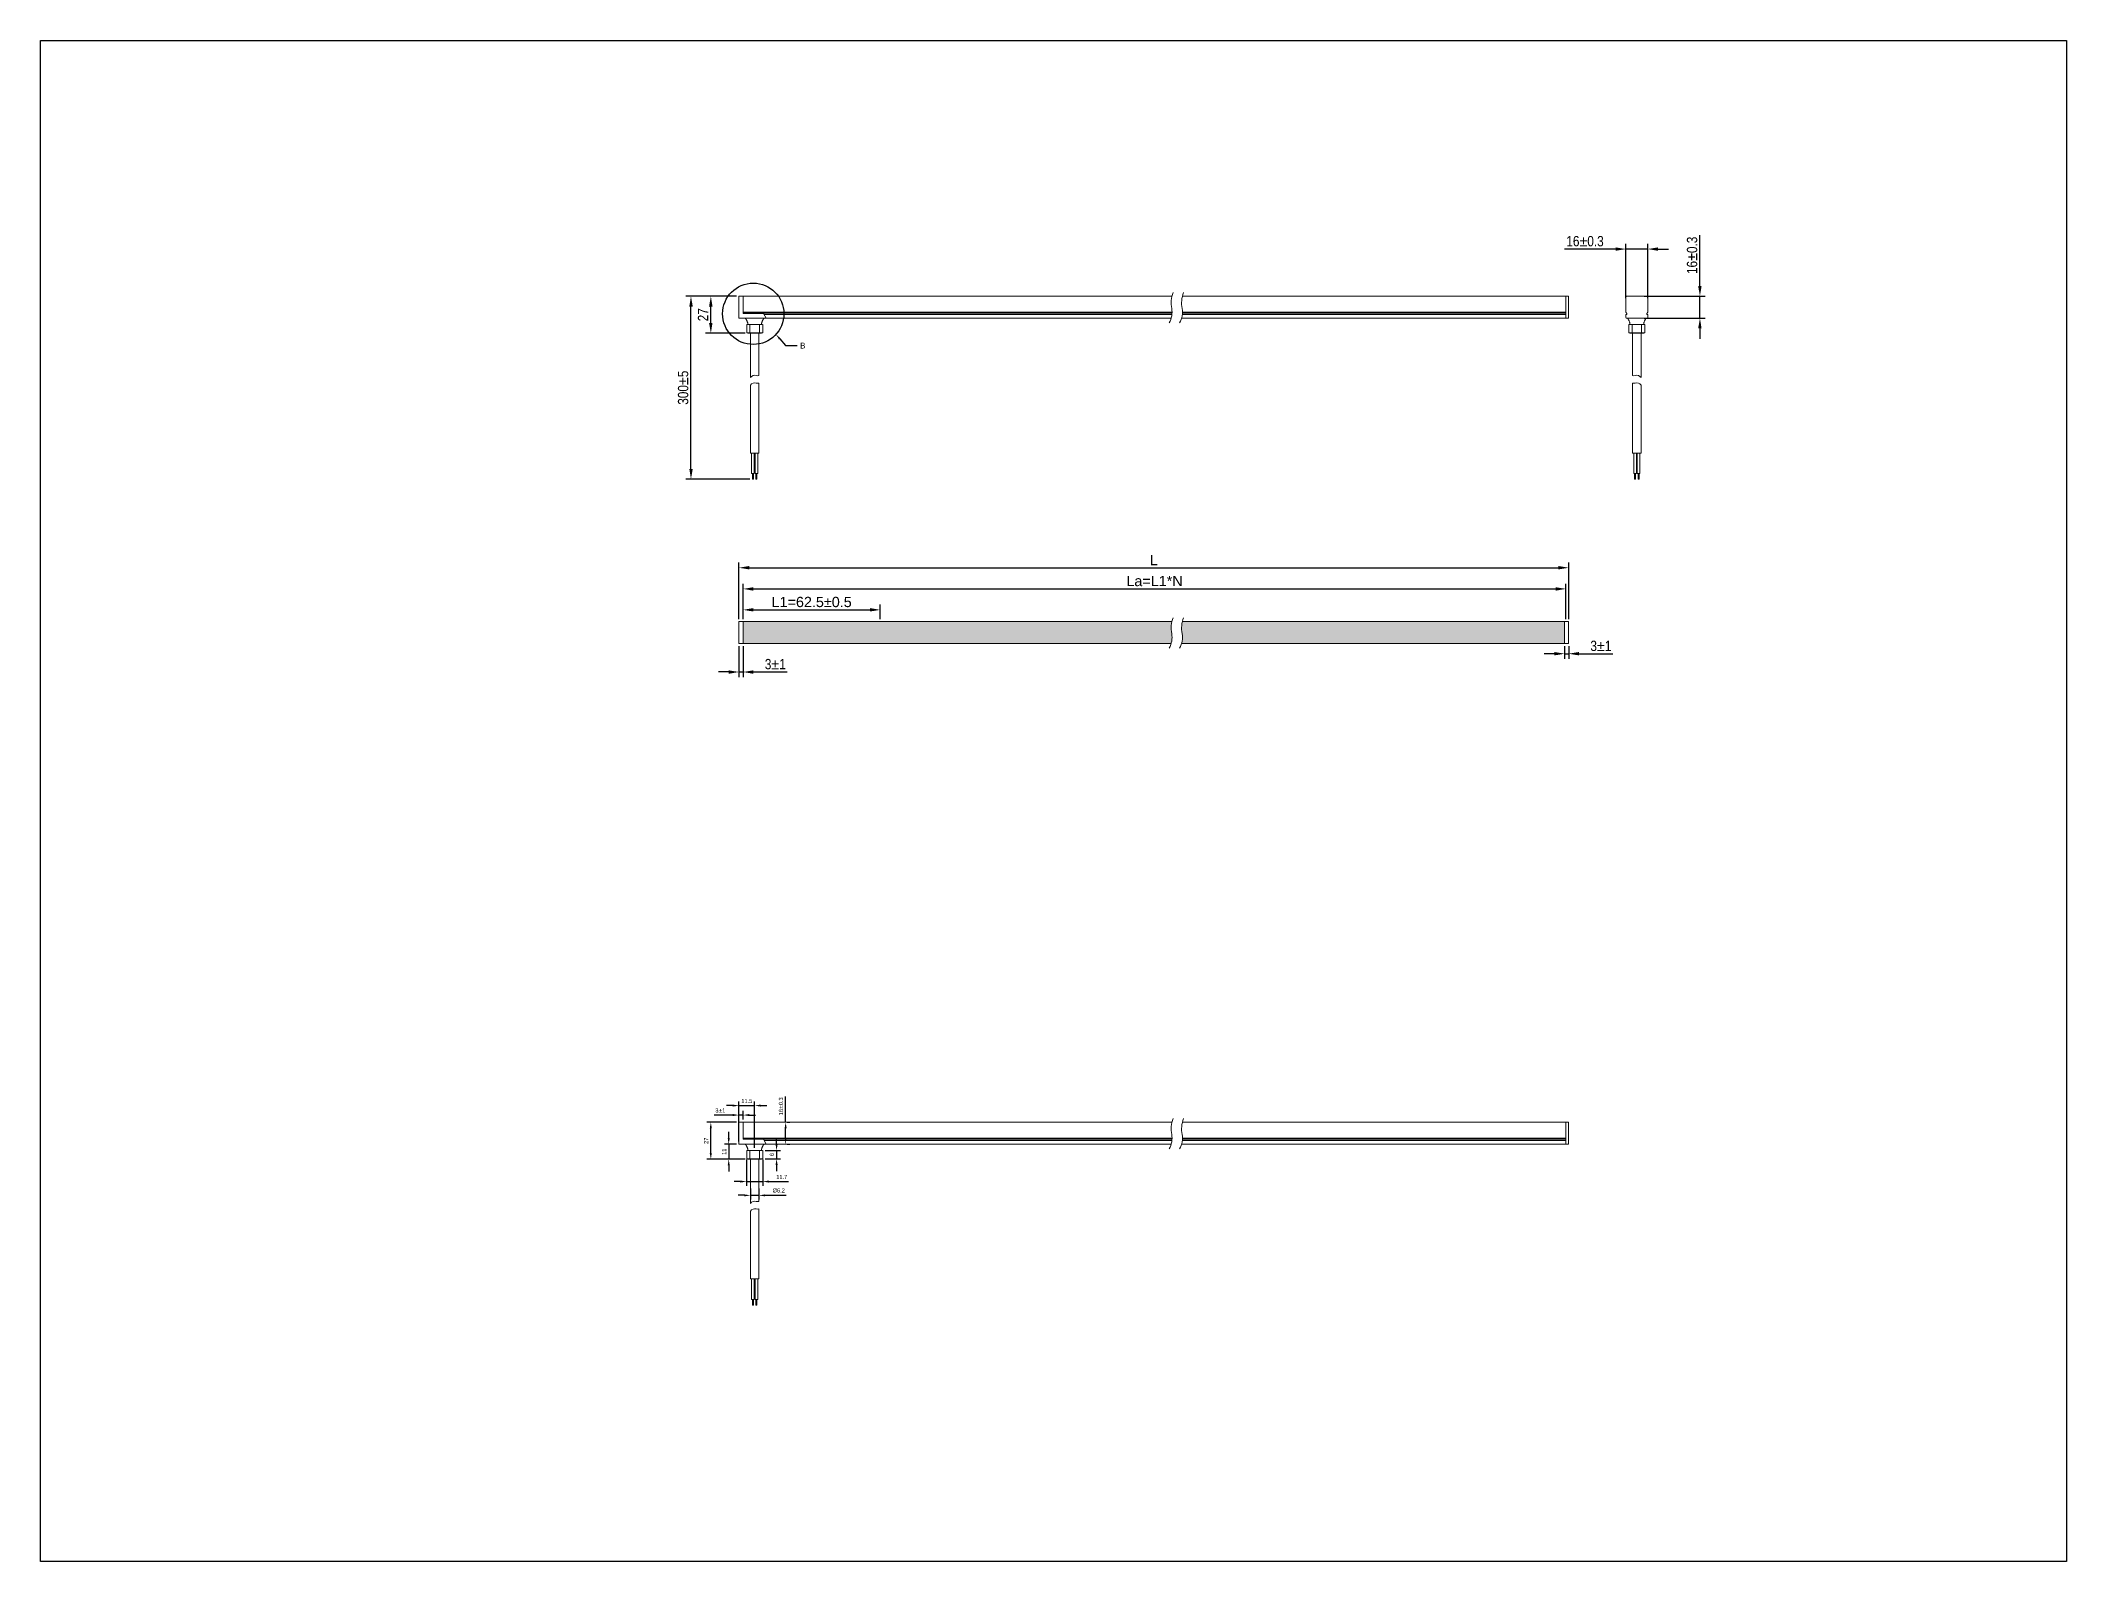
# Model space of a CAD drawing. Header units: millimetres. Extents: x 2374 to 4177, y -4614 to 869.
# Drawn here: x 2374 to 3851, y -2112 to -1003 of the extents above; entities that cross this region are included whole.
import ezdxf
from ezdxf import colors
from ezdxf.entities.mleader import LeaderData, LeaderLine
from ezdxf.math import Vec2, Vec3

# ---------------------------------------------------------------- set-up
doc = ezdxf.new("R2010")
doc.units = ezdxf.units.MM
doc.header["$LTSCALE"] = 0.2
doc.layers.add('02___PRT_ALL_AXES', color=7, linetype='Continuous')
doc.layers.add('0TXT', color=4, linetype='Continuous')
doc.styles.get("Standard").update_dxf_attribs({"font": 'ARIALN.TTF'})
doc.dimstyles.new('3', dxfattribs={"dimscale": 3, "dimtxt": 2.5, "dimasz": 2.5, "dimexe": 1.25, "dimexo": 0.625, "dimtad": 1, "dimdec": 1, "dimzin": 9, "dimtxsty": 'Standard', "dimcen": 2.5, "dimclrd": 142, "dimclre": 142, "dimclrt": 142, "dimadec": 0, "dimazin": 0, "dimtfac": 1, "dimtdec": 1, "dimtmove": 0, "dimatfit": 3, "dimfxl": 1, "dimarcsym": 0})

msp = doc.modelspace()

# ---------------------------------------------------------------- blocks, each defined once
blk = doc.blocks.new('*D6')
at = {"color": 142, "lineweight": -2, "transparency": 16777216}
for p, q in [((2883.1, -1424.7), (2883.1, -1383.5)), ((2890.6, -1387.3), (3480.6, -1387.3)), ((3488.1, -1424.7), (3488.1, -1383.5))]:
    blk.add_line(p, q, dxfattribs=at)
at = {"color": 142, "transparency": 16777216}
for points in [[(2890.6, -1386), (2890.6, -1388.5), (2883.1, -1387.3)], [(3480.6, -1386), (3480.6, -1388.5), (3488.1, -1387.3)]]:
    blk.add_solid(points, dxfattribs=at)
at = {"layer": 'Defpoints', "color": 0, "transparency": 16777216}
for p in [(3488.1, -1387.3), (2883.1, -1426.6), (3488.1, -1426.6)]:
    blk.add_point(p, dxfattribs=at)
at = {"color": 142, "lineweight": 0, "transparency": 16777216, "insert": (3185.6, -1381.7), "char_height": 7.5, "attachment_point": 5}
blk.add_mtext('{\\fArial|b0|i0|c0|p34;L}', dxfattribs=at)
blk = doc.blocks.new('*D7')
at = {"color": 142, "lineweight": -2, "transparency": 16777216}
for p, q in [((2886.1, -1424.7), (2886.1, -1399)), ((2893.6, -1402.7), (3478.6, -1402.7)), ((3486.1, -1424.7), (3486.1, -1399))]:
    blk.add_line(p, q, dxfattribs=at)
at = {"color": 142, "transparency": 16777216}
for points in [[(2893.6, -1401.5), (2893.6, -1404), (2886.1, -1402.7)], [(3478.6, -1401.5), (3478.6, -1404), (3486.1, -1402.7)]]:
    blk.add_solid(points, dxfattribs=at)
at = {"layer": 'Defpoints', "color": 0, "transparency": 16777216}
for p in [(3486.1, -1402.7), (2886.1, -1426.6), (3486.1, -1426.6)]:
    blk.add_point(p, dxfattribs=at)
at = {"color": 142, "lineweight": 0, "transparency": 16777216, "insert": (3186.1, -1397), "char_height": 7.5, "attachment_point": 5}
blk.add_mtext('{\\fArial|b0|i0|c0|p34;La=L1*N}', dxfattribs=at)
blk = doc.blocks.new('*D8')
at = {"color": 142, "lineweight": -2, "transparency": 16777216}
for p, q in [((2886.1, -1424.7), (2886.1, -1414.2)), ((2893.6, -1418), (2978.6, -1418)), ((2986.1, -1424.7), (2986.1, -1414.2))]:
    blk.add_line(p, q, dxfattribs=at)
at = {"color": 142, "transparency": 16777216}
for points in [[(2893.6, -1416.7), (2893.6, -1419.2), (2886.1, -1418)], [(2978.6, -1416.7), (2978.6, -1419.2), (2986.1, -1418)]]:
    blk.add_solid(points, dxfattribs=at)
at = {"layer": 'Defpoints', "color": 0, "transparency": 16777216}
for p in [(2986.1, -1418), (2886.1, -1426.6), (2986.1, -1426.6)]:
    blk.add_point(p, dxfattribs=at)
at = {"color": 142, "lineweight": 0, "transparency": 16777216, "insert": (2936.1, -1412.3), "char_height": 7.5, "attachment_point": 5}
blk.add_mtext('{\\fArial|b0|i0|c0|p34;L1=62.5±0.5}', dxfattribs=at)
blk = doc.blocks.new('*D12')
at = {"color": 142, "lineweight": -2, "transparency": 16777216}
for p, q in [((2881.2, -1189.3), (2844.4, -1189.3)), ((2848.1, -1315.2), (2848.1, -1196.8)), ((2891, -1322.7), (2844.4, -1322.7))]:
    blk.add_line(p, q, dxfattribs=at)
at = {"color": 142, "transparency": 16777216}
for points in [[(2846.9, -1196.8), (2849.4, -1196.8), (2848.1, -1189.3)], [(2846.9, -1315.2), (2849.4, -1315.2), (2848.1, -1322.7)]]:
    blk.add_solid(points, dxfattribs=at)
at = {"layer": 'Defpoints', "color": 0, "transparency": 16777216}
for p in [(2848.1, -1189.3), (2883.1, -1189.3), (2892.9, -1322.7)]:
    blk.add_point(p, dxfattribs=at)
at = {"color": 142, "lineweight": 0, "transparency": 16777216, "insert": (2842.4, -1256), "char_height": 7.5, "attachment_point": 5, "rotation": 90}
blk.add_mtext('300±5', dxfattribs=at)
blk = doc.blocks.new('*D13')
at = {"color": 142, "lineweight": -2, "transparency": 16777216}
for p, q in [((2881.2, -1189.3), (2858.8, -1189.3)), ((2862.6, -1208.8), (2862.6, -1196.8)), ((2887.7, -1216.3), (2858.8, -1216.3))]:
    blk.add_line(p, q, dxfattribs=at)
at = {"color": 142, "transparency": 16777216}
for points in [[(2861.3, -1196.8), (2863.8, -1196.8), (2862.6, -1189.3)], [(2861.3, -1208.8), (2863.8, -1208.8), (2862.6, -1216.3)]]:
    blk.add_solid(points, dxfattribs=at)
at = {"layer": 'Defpoints', "color": 0, "transparency": 16777216}
for p in [(2862.6, -1189.3), (2883.1, -1189.3), (2889.6, -1216.3)]:
    blk.add_point(p, dxfattribs=at)
at = {"color": 142, "lineweight": 0, "transparency": 16777216, "insert": (2856.9, -1202.8), "char_height": 7.5, "attachment_point": 5, "rotation": 90}
blk.add_mtext('27', dxfattribs=at)
blk = doc.blocks.new('*D37')
at = {"color": 142, "lineweight": -2, "transparency": 16777216}
for p, q in [((2883.1, -1444.5), (2883.1, -1467.1)), ((2886.1, -1444.5), (2886.1, -1467.1)), ((2875.6, -1463.3), (2868.1, -1463.3)), ((2883.1, -1463.3), (2886.1, -1463.3)), ((2893.6, -1463.3), (2918.2, -1463.3))]:
    blk.add_line(p, q, dxfattribs=at)
at = {"color": 142, "transparency": 16777216}
for points in [[(2875.6, -1462.1), (2875.6, -1464.6), (2883.1, -1463.3)], [(2893.6, -1462.1), (2893.6, -1464.6), (2886.1, -1463.3)]]:
    blk.add_solid(points, dxfattribs=at)
at = {"layer": 'Defpoints', "color": 0, "transparency": 16777216}
for p in [(2883.1, -1442.6), (2886.1, -1442.6), (2886.1, -1463.3)]:
    blk.add_point(p, dxfattribs=at)
at = {"color": 142, "transparency": 16777216, "insert": (2909.6, -1457.6), "char_height": 7.5, "attachment_point": 5}
blk.add_mtext('3±1', dxfattribs=at)
blk = doc.blocks.new('*D38')
at = {"color": 142, "lineweight": -2, "transparency": 16777216}
for p, q in [((3485.1, -1444.5), (3485.1, -1453.7)), ((3488.1, -1444.5), (3488.1, -1453.7)), ((3477.6, -1450), (3470.1, -1450)), ((3485.1, -1450), (3488.1, -1450)), ((3495.6, -1450), (3520.2, -1450))]:
    blk.add_line(p, q, dxfattribs=at)
at = {"color": 142, "transparency": 16777216}
for points in [[(3477.6, -1448.7), (3477.6, -1451.2), (3485.1, -1450)], [(3495.6, -1448.7), (3495.6, -1451.2), (3488.1, -1450)]]:
    blk.add_solid(points, dxfattribs=at)
at = {"layer": 'Defpoints', "color": 0, "transparency": 16777216}
for p in [(3485.1, -1442.6), (3488.1, -1442.6), (3488.1, -1450)]:
    blk.add_point(p, dxfattribs=at)
at = {"color": 142, "transparency": 16777216, "insert": (3511.6, -1444.3), "char_height": 7.5, "attachment_point": 5}
blk.add_mtext('3±1', dxfattribs=at)
blk = doc.blocks.new('*D39')
at = {"color": 142, "lineweight": -2, "transparency": 16777216}
for p, q in [((3529.8, -1190.8), (3529.8, -1151.2)), ((3545.8, -1190.8), (3545.8, -1151.2)), ((3522.3, -1154.9), (3485.1, -1154.9)), ((3545.8, -1154.9), (3529.8, -1154.9)), ((3553.3, -1154.9), (3560.8, -1154.9))]:
    blk.add_line(p, q, dxfattribs=at)
at = {"color": 142, "transparency": 16777216}
for points in [[(3522.3, -1153.7), (3522.3, -1156.2), (3529.8, -1154.9)], [(3553.3, -1153.7), (3553.3, -1156.2), (3545.8, -1154.9)]]:
    blk.add_solid(points, dxfattribs=at)
at = {"layer": 'Defpoints', "color": 0, "transparency": 16777216}
for p in [(3545.8, -1154.9), (3529.8, -1192.6), (3545.8, -1192.6)]:
    blk.add_point(p, dxfattribs=at)
at = {"color": 142, "transparency": 16777216, "insert": (3500, -1149.2), "char_height": 7.5, "attachment_point": 5}
blk.add_mtext('16±0.3', dxfattribs=at)
blk = doc.blocks.new('*D40')
at = {"color": 142, "lineweight": -2, "transparency": 16777216}
for p, q in [((3583.8, -1181.8), (3583.8, -1144.7)), ((3543.1, -1189.3), (3587.5, -1189.3)), ((3583.8, -1205.3), (3583.8, -1189.3)), ((3543.1, -1205.3), (3587.5, -1205.3)), ((3583.8, -1212.8), (3583.8, -1220.3))]:
    blk.add_line(p, q, dxfattribs=at)
at = {"color": 142, "transparency": 16777216}
for points in [[(3582.5, -1181.8), (3585, -1181.8), (3583.8, -1189.3)], [(3582.5, -1212.8), (3585, -1212.8), (3583.8, -1205.3)]]:
    blk.add_solid(points, dxfattribs=at)
at = {"layer": 'Defpoints', "color": 0, "transparency": 16777216}
for p in [(3541.2, -1189.3), (3541.2, -1205.3), (3583.8, -1205.3)]:
    blk.add_point(p, dxfattribs=at)
at = {"color": 142, "transparency": 16777216, "insert": (3578.1, -1159.5), "char_height": 7.5, "attachment_point": 5, "rotation": 90}
blk.add_mtext('16±0.3', dxfattribs=at)
blk = doc.blocks.new('*D41')
at = {"color": 142, "lineweight": -2, "transparency": 16777216}
for p, q in [((2881.2, -1791.6), (2859.6, -1791.6)), ((2862.6, -1814.1), (2862.6, -1796.1)), ((2887.7, -1818.6), (2859.6, -1818.6))]:
    blk.add_line(p, q, dxfattribs=at)
at = {"color": 142, "transparency": 16777216}
for points in [[(2861.8, -1796.1), (2863.3, -1796.1), (2862.6, -1791.6)], [(2861.8, -1814.1), (2863.3, -1814.1), (2862.6, -1818.6)]]:
    blk.add_solid(points, dxfattribs=at)
at = {"layer": 'Defpoints', "color": 0, "transparency": 16777216}
for p in [(2862.6, -1791.6), (2883.1, -1791.6), (2889.6, -1818.6)]:
    blk.add_point(p, dxfattribs=at)
at = {"color": 142, "lineweight": 0, "transparency": 16777216, "insert": (2859.2, -1805.1), "char_height": 3, "attachment_point": 5, "rotation": 90}
blk.add_mtext('27', dxfattribs=at)
blk = doc.blocks.new('*D42')
at = {"color": 142, "lineweight": -2, "transparency": 16777216}
for p, q in [((2887, -1844.9), (2882.5, -1844.9)), ((2891.5, -1840), (2891.5, -1847.9)), ((2891.5, -1844.9), (2897.7, -1844.9)), ((2897.7, -1840), (2897.7, -1847.9)), ((2902.2, -1844.9), (2917.5, -1844.9))]:
    blk.add_line(p, q, dxfattribs=at)
at = {"color": 142, "transparency": 16777216}
for points in [[(2887, -1844.2), (2887, -1845.7), (2891.5, -1844.9)], [(2902.2, -1844.2), (2902.2, -1845.7), (2897.7, -1844.9)]]:
    blk.add_solid(points, dxfattribs=at)
at = {"layer": 'Defpoints', "color": 0, "transparency": 16777216}
for p in [(2891.5, -1838.2), (2897.7, -1838.2), (2897.7, -1844.9)]:
    blk.add_point(p, dxfattribs=at)
at = {"color": 142, "lineweight": 0, "transparency": 16777216, "insert": (2912.1, -1841.4), "char_height": 3, "attachment_point": 5}
blk.add_mtext('Ø6.2', dxfattribs=at)
blk = doc.blocks.new('*D43')
at = {"color": 142, "lineweight": -2, "transparency": 16777216}
for p, q in [((2888.7, -1818.8), (2888.7, -1837.9)), ((2900.4, -1818.8), (2900.4, -1837.9)), ((2884.2, -1834.9), (2879.7, -1834.9)), ((2888.7, -1834.9), (2900.4, -1834.9)), ((2904.9, -1834.9), (2919.3, -1834.9))]:
    blk.add_line(p, q, dxfattribs=at)
at = {"color": 142, "transparency": 16777216}
for points in [[(2884.2, -1834.1), (2884.2, -1835.6), (2888.7, -1834.9)], [(2904.9, -1834.1), (2904.9, -1835.6), (2900.4, -1834.9)]]:
    blk.add_solid(points, dxfattribs=at)
at = {"layer": 'Defpoints', "color": 0, "transparency": 16777216}
for p in [(2888.7, -1817), (2900.4, -1817), (2900.4, -1834.9)]:
    blk.add_point(p, dxfattribs=at)
at = {"color": 142, "lineweight": 0, "transparency": 16777216, "insert": (2914.3, -1831.5), "char_height": 3, "attachment_point": 5}
blk.add_mtext('11.7', dxfattribs=at)
blk = doc.blocks.new('*D44')
at = {"color": 142, "lineweight": -2, "transparency": 16777216}
for p, q in [((2878.6, -1779.5), (2874.1, -1779.5)), ((2883.1, -1805.7), (2883.1, -1776.5)), ((2883.1, -1779.5), (2894.5, -1779.5)), ((2894.5, -1810.3), (2894.5, -1776.5)), ((2899, -1779.5), (2903.5, -1779.5))]:
    blk.add_line(p, q, dxfattribs=at)
at = {"color": 142, "transparency": 16777216}
for points in [[(2878.6, -1778.7), (2878.6, -1780.2), (2883.1, -1779.5)], [(2899, -1778.7), (2899, -1780.2), (2894.5, -1779.5)]]:
    blk.add_solid(points, dxfattribs=at)
at = {"layer": 'Defpoints', "color": 0, "transparency": 16777216}
for p in [(2894.5, -1779.5), (2883.1, -1807.6), (2894.5, -1812.2)]:
    blk.add_point(p, dxfattribs=at)
at = {"color": 142, "lineweight": 0, "transparency": 16777216, "insert": (2888.8, -1776.1), "char_height": 3, "attachment_point": 5}
blk.add_mtext('11.5', dxfattribs=at)
blk = doc.blocks.new('*D45')
at = {"color": 142, "lineweight": -2, "transparency": 16777216}
for p, q in [((2875.6, -1803.1), (2875.6, -1798.6)), ((2881.2, -1807.6), (2872.6, -1807.6)), ((2875.6, -1807.6), (2875.6, -1818.6)), ((2887.7, -1818.6), (2872.6, -1818.6)), ((2875.6, -1823.1), (2875.6, -1827.6))]:
    blk.add_line(p, q, dxfattribs=at)
at = {"color": 142, "transparency": 16777216}
for points in [[(2874.9, -1803.1), (2876.4, -1803.1), (2875.6, -1807.6)], [(2874.9, -1823.1), (2876.4, -1823.1), (2875.6, -1818.6)]]:
    blk.add_solid(points, dxfattribs=at)
at = {"layer": 'Defpoints', "color": 0, "transparency": 16777216}
for p in [(2883.1, -1807.6), (2875.6, -1818.6), (2889.6, -1818.6)]:
    blk.add_point(p, dxfattribs=at)
at = {"color": 142, "lineweight": 0, "transparency": 16777216, "insert": (2872.3, -1813.1), "char_height": 3, "attachment_point": 5, "rotation": 90}
blk.add_mtext('11', dxfattribs=at)
blk = doc.blocks.new('*D46')
at = {"color": 142, "lineweight": -2, "transparency": 16777216}
for p, q in [((2917.1, -1791.6), (2917.1, -1772.9)), ((2917.1, -1803.1), (2917.1, -1796.1)), ((2918.2, -1791.6), (2920.1, -1791.6)), ((2918.2, -1807.6), (2920.1, -1807.6))]:
    blk.add_line(p, q, dxfattribs=at)
at = {"color": 142, "transparency": 16777216}
for points in [[(2916.4, -1796.1), (2917.9, -1796.1), (2917.1, -1791.6)], [(2916.4, -1803.1), (2917.9, -1803.1), (2917.1, -1807.6)]]:
    blk.add_solid(points, dxfattribs=at)
at = {"layer": 'Defpoints', "color": 0, "transparency": 16777216}
for p in [(2916.3, -1791.6), (2916.3, -1807.6), (2917.1, -1807.6)]:
    blk.add_point(p, dxfattribs=at)
at = {"color": 142, "lineweight": 0, "transparency": 16777216, "insert": (2913.7, -1780), "char_height": 3, "attachment_point": 5, "rotation": 90}
blk.add_mtext('16±0.3', dxfattribs=at)
blk = doc.blocks.new('*D47')
at = {"color": 142, "lineweight": -2, "transparency": 16777216}
for p, q in [((2902.3, -1812.2), (2913.5, -1812.2)), ((2910.5, -1807.7), (2910.5, -1803.2)), ((2910.5, -1812.2), (2910.5, -1818.2)), ((2902.3, -1818.2), (2913.5, -1818.2)), ((2910.5, -1822.7), (2910.5, -1827.2))]:
    blk.add_line(p, q, dxfattribs=at)
at = {"color": 142, "transparency": 16777216}
for points in [[(2909.8, -1807.7), (2911.3, -1807.7), (2910.5, -1812.2)], [(2909.8, -1822.7), (2911.3, -1822.7), (2910.5, -1818.2)]]:
    blk.add_solid(points, dxfattribs=at)
at = {"layer": 'Defpoints', "color": 0, "transparency": 16777216}
for p in [(2900.4, -1812.2), (2900.4, -1818.2), (2910.5, -1818.2)]:
    blk.add_point(p, dxfattribs=at)
at = {"color": 142, "lineweight": 0, "transparency": 16777216, "insert": (2907.1, -1815.2), "char_height": 3, "attachment_point": 5, "rotation": 90}
blk.add_mtext('6', dxfattribs=at)
blk = doc.blocks.new('*D48')
at = {"color": 142, "lineweight": -2, "transparency": 16777216}
for p, q in [((2878.6, -1786.4), (2865, -1786.4)), ((2883.1, -1789.7), (2883.1, -1783.4)), ((2886.1, -1786.4), (2883.1, -1786.4)), ((2886.1, -1789.7), (2886.1, -1783.4)), ((2890.6, -1786.4), (2895.1, -1786.4))]:
    blk.add_line(p, q, dxfattribs=at)
at = {"color": 142, "transparency": 16777216}
for points in [[(2878.6, -1785.6), (2878.6, -1787.1), (2883.1, -1786.4)], [(2890.6, -1785.6), (2890.6, -1787.1), (2886.1, -1786.4)]]:
    blk.add_solid(points, dxfattribs=at)
at = {"layer": 'Defpoints', "color": 0, "transparency": 16777216}
for p in [(2886.1, -1786.4), (2883.1, -1791.6), (2886.1, -1791.6)]:
    blk.add_point(p, dxfattribs=at)
at = {"color": 142, "lineweight": 0, "transparency": 16777216, "insert": (2869.5, -1783), "char_height": 3, "attachment_point": 5}
blk.add_mtext('3±1', dxfattribs=at)

# ---------------------------------------------------------------- dimensions: what is measured, and where the dimension line sits
dim = msp.add_linear_dim(base=(3545.8, -1154.93), p1=(3529.8, -1192.64), p2=(3545.8, -1192.64), text='<>±0.3', dimstyle='3', override={"dimdsep": 46})
dim.commit()
dim.dimension.update_dxf_attribs({"geometry": '*D39', "text_midpoint": (3499.96, -1154.93), "dimtype": 160})
dim = msp.add_linear_dim(base=(3583.8, -1205.34), p1=(3541.24, -1189.34), p2=(3541.24, -1205.34), angle=90, text='<>±0.3', dimstyle='3', override={"dimdsep": 46})
dim.commit()
dim.dimension.update_dxf_attribs({"geometry": '*D40', "text_midpoint": (3583.8, -1159.5), "dimtype": 160})
at = {"lineweight": 0}
dim = msp.add_linear_dim(base=(2848.14, -1189.34), p1=(2892.88, -1322.65), p2=(2883.05, -1189.34), angle=90, text='300±5', dimstyle='3', override={"dimdsep": 46}, dxfattribs=at)
dim.commit()
dim.dimension.update_dxf_attribs({"geometry": '*D12', "text_midpoint": (2842.44, -1255.99)})
for base, p1, p2, override, picture, middle in [((2862.57, -1189.34), (2889.55, -1216.34), (2883.05, -1189.34), {"dimdsep": 46}, '*D13', (2856.93, -1202.84)), ((2862.57, -1791.56), (2889.55, -1818.56), (2883.05, -1791.56), {"dimtxt": 1, "dimasz": 1.5, "dimexe": 1, "dimdsep": 46}, '*D41', (2859.19, -1805.06)), ((2875.65, -1818.56), (2883.05, -1807.56), (2889.55, -1818.56), {"dimtxt": 1, "dimasz": 1.5, "dimexe": 1, "dimdsep": 46}, '*D45', (2872.27, -1813.06)), ((2910.5, -1818.19), (2900.38, -1812.19), (2900.38, -1818.19), {"dimtxt": 1, "dimasz": 1.5, "dimexe": 1, "dimdsep": 46}, '*D47', (2907.1, -1815.19))]:
    dim = msp.add_linear_dim(base=base, p1=p1, p2=p2, angle=90, dimstyle='3', override=override, dxfattribs=at)
    dim.commit()
    dim.dimension.update_dxf_attribs({"geometry": picture, "text_midpoint": middle})
for base, p1, p2, text, override, picture, middle in [((3488.05, -1387.28), (2883.05, -1426.6), (3488.05, -1426.6), '{\\fArial|b0|i0|c0|p34;L}', {"dimdsep": 46}, '*D6', (3185.55, -1381.66)), ((3486.05, -1402.74), (2886.05, -1426.6), (3486.05, -1426.6), '{\\fArial|b0|i0|c0|p34;La=L1*N}', {"dimdsep": 46}, '*D7', (3186.05, -1397.04)), ((2986.05, -1417.99), (2886.05, -1426.6), (2986.05, -1426.6), '{\\fArial|b0|i0|c0|p34;L1=62.5±0.5}', {"dimdsep": 46}, '*D8', (2936.05, -1412.29)), ((2897.65, -1844.91), (2891.45, -1838.17), (2897.65, -1838.17), 'Ø<>', {"dimtxt": 1, "dimasz": 1.5, "dimexe": 1, "dimdsep": 46}, '*D42', (2912.09, -1841.42))]:
    dim = msp.add_linear_dim(base=base, p1=p1, p2=p2, text=text, dimstyle='3', override=override, dxfattribs=at)
    dim.commit()
    dim.dimension.update_dxf_attribs({"geometry": picture, "text_midpoint": middle})
for base, p1, p2, picture, middle in [((2886.05, -1463.34), (2883.05, -1442.6), (2886.05, -1442.6), '*D37', (2909.61, -1457.63)), ((3488.05, -1449.98), (3485.05, -1442.6), (3488.05, -1442.6), '*D38', (3511.61, -1444.28))]:
    dim = msp.add_linear_dim(base=base, p1=p1, p2=p2, text='<>±1', dimstyle='3', override={"dimdsep": 46})
    dim.commit()
    dim.dimension.update_dxf_attribs({"geometry": picture, "text_midpoint": middle})
dim = msp.add_linear_dim(base=(2886.05, -1786.37), p1=(2883.05, -1791.56), p2=(2886.05, -1791.56), text='<>±1', dimstyle='3', override={"dimtxt": 1, "dimasz": 1.5, "dimexe": 1, "dimdsep": 46}, dxfattribs=at)
dim.commit()
dim.dimension.update_dxf_attribs({"geometry": '*D48', "text_midpoint": (2869.5, -1786.37), "dimtype": 160})
dim = msp.add_linear_dim(base=(2894.53, -1779.47), p1=(2883.05, -1807.56), p2=(2894.53, -1812.19), dimstyle='3', override={"dimtxt": 1, "dimasz": 1.5, "dimexe": 1, "dimdsep": 46}, dxfattribs=at)
dim.commit()
dim.dimension.update_dxf_attribs({"geometry": '*D44', "text_midpoint": (2888.79, -1776.07)})
dim = msp.add_linear_dim(base=(2917.13, -1807.56), p1=(2916.33, -1791.56), p2=(2916.33, -1807.56), angle=90, text='<>±0.3', dimstyle='3', override={"dimtxt": 1, "dimasz": 1.5, "dimexe": 1, "dimdsep": 46}, dxfattribs=at)
dim.commit()
dim.dimension.update_dxf_attribs({"geometry": '*D46', "text_midpoint": (2917.13, -1780), "dimtype": 160})
dim = msp.add_linear_dim(base=(2900.38, -1834.89), p1=(2888.72, -1816.97), p2=(2900.38, -1816.97), dimstyle='3', override={"dimtxt": 1, "dimasz": 1.5, "dimexe": 1, "dimdsep": 46}, dxfattribs=at)
dim.commit()
dim.dimension.update_dxf_attribs({"geometry": '*D43', "text_midpoint": (2914.33, -1834.89), "dimtype": 160})

# ---------------------------------------------------------------- hatches: boundary and pattern name
at = {"lineweight": 0}
h = msp.add_hatch(dxfattribs=at)
h.set_pattern_fill('DOTS', color=2)
h.paths.add_polyline_path([(2886.05, -1426.6), (2886.05, -1442.6), (3198.21, -1442.6, 0.119148), (3198.61, -1435.35, -0.1011199), (3198.79, -1426.6)])
h.paths.add_polyline_path([(3485.05, -1442.6), (3485.05, -1426.6), (3206.4, -1426.6, 0.1011199), (3206.23, -1435.35, -0.119148), (3205.82, -1442.6)])

# ---------------------------------------------------------------- linework, layer by layer
at = {"color": 7, "linetype": 'Continuous', "lineweight": 0}
for p, q in [((2883.05, -1205.34), (2883.05, -1189.34)), ((3198.84, -1189.34), (2883.05, -1189.34)), ((2886.05, -1189.34), (2886.05, -1201.84)), ((3488.05, -1189.34), (3206.45, -1189.34)), ((3486.05, -1189.34), (3486.05, -1205.34)), ((3488.05, -1189.34), (3488.05, -1205.34)), ((3529.8, -1201.04), (3529.8, -1189.84)), ((3530.3, -1189.34), (3545.3, -1189.34)), ((3545.8, -1189.84), (3545.8, -1201.04)), ((2883.05, -1205.34), (3198.27, -1205.34)), ((2886.05, -1201.04), (3198.87, -1201.04)), ((2886.05, -1201.74), (3198.85, -1201.74)), ((2886.05, -1201.84), (2901.05, -1201.84)), ((2889.55, -1209.34), (2889.55, -1209.97)), ((2899.55, -1209.34), (2899.55, -1209.97)), ((2901.05, -1201.84), (2903.05, -1205.34)), ((2901.56, -1202.74), (3198.78, -1202.74)), ((3205.88, -1205.34), (3488.05, -1205.34)), ((3206.39, -1202.74), (3486.05, -1202.74)), ((3206.47, -1201.74), (3486.05, -1201.74)), ((3206.48, -1201.04), (3486.05, -1201.04)), ((3529.8, -1204.84), (3529.8, -1202.94)), ((3545.3, -1205.34), (3530.3, -1205.34)), ((3532.79, -1209.34), (3532.79, -1209.97)), ((3542.79, -1209.34), (3542.79, -1209.97)), ((3545.8, -1202.94), (3545.8, -1204.84)), ((2889.55, -1215.97), (2889.55, -1216.34)), ((2899.55, -1215.97), (2899.55, -1216.34)), ((3532.79, -1215.97), (3532.79, -1216.34)), ((3542.79, -1215.97), (3542.79, -1216.34)), ((2883.05, -1442.6), (2883.05, -1426.6)), ((2883.05, -1426.6), (3198.79, -1426.6)), ((2886.05, -1426.6), (2886.05, -1442.6)), ((3206.4, -1426.6), (3488.05, -1426.6)), ((3485.05, -1426.6), (3485.05, -1442.6)), ((3485.05, -1434), (3485.05, -1430.72)), ((3488.05, -1426.6), (3488.05, -1442.6)), ((3198.21, -1442.6), (2883.05, -1442.6)), ((3488.05, -1442.6), (3205.82, -1442.6)), ((3485.05, -1438.47), (3485.05, -1435.2)), ((2883.05, -1807.56), (2883.05, -1791.56)), ((3198.84, -1791.56), (2883.05, -1791.56)), ((2886.05, -1791.56), (2886.05, -1804.06)), ((3488.05, -1791.56), (3206.45, -1791.56)), ((3486.05, -1791.56), (3486.05, -1807.56)), ((3488.05, -1791.56), (3488.05, -1807.56)), ((2883.05, -1807.56), (3198.27, -1807.56)), ((2886.05, -1803.26), (3198.87, -1803.26)), ((2886.05, -1803.96), (3198.85, -1803.96)), ((2886.05, -1804.06), (2901.05, -1804.06)), ((2889.55, -1811.56), (2889.55, -1812.19)), ((2899.55, -1811.56), (2899.55, -1812.19)), ((2901.05, -1804.06), (2903.05, -1807.56)), ((2901.56, -1804.96), (3198.78, -1804.96)), ((3205.88, -1807.56), (3488.05, -1807.56)), ((3206.39, -1804.96), (3486.05, -1804.96)), ((3206.47, -1803.96), (3486.05, -1803.96)), ((3206.48, -1803.26), (3486.05, -1803.26)), ((2889.55, -1818.19), (2889.55, -1818.56)), ((2899.55, -1818.19), (2899.55, -1818.56))]:
    msp.add_line(p, q, dxfattribs=at)
at = {"lineweight": 0}
for p, q in [((2888.72, -1215.97), (2888.72, -1209.97)), ((2888.72, -1209.97), (2900.34, -1209.97)), ((2891.1, -1215.97), (2891.1, -1209.97)), ((2898, -1215.97), (2898, -1209.97)), ((2900.38, -1215.97), (2900.38, -1209.97)), ((3529.8, -1200.84), (3529.8, -1201.04)), ((3529.8, -1201.04), (3530.6, -1201.89)), ((3530, -1202.74), (3530.4, -1202.74)), ((3530.6, -1201.89), (3530.6, -1202.54)), ((3531.96, -1215.97), (3531.96, -1209.97)), ((3543.61, -1209.97), (3531.99, -1209.97)), ((3534.34, -1215.97), (3534.34, -1209.97)), ((3541.23, -1215.97), (3541.23, -1209.97)), ((3543.61, -1215.97), (3543.61, -1209.97)), ((3545.8, -1201.04), (3545, -1201.89)), ((3545, -1201.89), (3545, -1202.54)), ((3545.6, -1202.74), (3545.2, -1202.74)), ((3545.8, -1200.84), (3545.8, -1201.04)), ((2888.72, -1215.97), (2900.38, -1215.97)), ((3543.61, -1215.97), (3531.96, -1215.97)), ((2888.72, -1818.19), (2888.72, -1812.19)), ((2888.72, -1812.19), (2900.34, -1812.19)), ((2891.1, -1818.19), (2891.1, -1812.19)), ((2898, -1818.19), (2898, -1812.19)), ((2900.38, -1818.19), (2900.38, -1812.19)), ((2888.72, -1818.19), (2900.38, -1818.19))]:
    msp.add_line(p, q, dxfattribs=at)
msp.add_lwpolyline([(2373.81, -1002.85), (3851.07, -1002.85), (3851.07, -2111.88), (2373.81, -2111.88)], close=True)
msp.add_circle((2893.52, -1202.11), 22.36)
for centre, radius, start, end in [((3220.13, -1194.35), 21.87, 159.37879, 190.38898), ((3227.74, -1194.35), 21.87, 159.37879, 190.38898), ((3183.43, -1201.08), 15.44, 330.15251, 10.38898), ((3191.04, -1201.08), 15.44, 330.15251, 10.38898), ((3530, -1202.94), 0.2, 90, 180), ((3530.4, -1202.54), 0.2, 270, 0), ((3545.2, -1202.54), 0.2, 180, 270), ((3545.6, -1202.94), 0.2, 0, 90), ((2894.66, -1250.92), 3.95, 73.96804, 144.38795), ((2894.66, -1256.44), 3.95, 73.96804, 144.38795), ((2896.7, -1243.82), 3.43, 253.96804, 286.03196), ((2896.7, -1249.34), 3.43, 253.96804, 286.03196), ((3535.63, -1243.82), 3.43, 253.96804, 286.03196), ((3535.63, -1249.34), 3.43, 253.96804, 286.03196), ((3537.67, -1250.92), 3.95, 35.61205, 106.03196), ((3537.67, -1256.44), 3.95, 35.61205, 106.03196), ((3220.13, -1431.41), 21.87, 159.37879, 190.38898), ((3227.74, -1431.41), 21.87, 159.37879, 190.38898), ((3183.43, -1438.14), 15.44, 330.15251, 10.38898), ((3191.04, -1438.14), 15.44, 330.15251, 10.38898), ((3183.43, -1803.3), 15.44, 330.15251, 10.38898), ((3220.13, -1796.57), 21.87, 159.37879, 190.38898), ((3191.04, -1803.3), 15.44, 330.15251, 10.38898), ((3227.74, -1796.57), 21.87, 159.37879, 190.38898), ((2894.66, -1853.14), 3.95, 73.96804, 144.38795), ((2894.66, -1858.66), 3.95, 73.96804, 144.38795), ((2896.7, -1846.05), 3.43, 253.96804, 286.03196), ((2896.7, -1851.56), 3.43, 253.96804, 286.03196)]:
    msp.add_arc(centre, radius, start, end, dxfattribs=at)
at = {"color": 7, "linetype": 'Continuous', "lineweight": 0}
for centre, start, end in [((3530.3, -1189.84), 90, 180), ((3545.3, -1189.84), 0, 90), ((3530.3, -1204.84), 180, 270), ((3545.3, -1204.84), 270, 0)]:
    msp.add_arc(centre, 0.5, start, end, dxfattribs=at)
for points in [[(2887.55, -1205.34), (2887.58, -1205.34), (2887.62, -1205.35), (2887.71, -1205.4), (2887.79, -1205.47), (2887.88, -1205.57), (2888, -1205.7), (2888.13, -1205.88), (2888.28, -1206.11), (2888.43, -1206.34), (2888.61, -1206.66), (2888.82, -1207.07), (2889.06, -1207.59), (2889.23, -1208.04), (2889.36, -1208.41), (2889.45, -1208.7), (2889.52, -1209.01), (2889.55, -1209.23), (2889.55, -1209.34)], [(2901.55, -1205.34), (2901.52, -1205.34), (2901.48, -1205.35), (2901.4, -1205.4), (2901.31, -1205.47), (2901.22, -1205.57), (2901.1, -1205.7), (2900.97, -1205.88), (2900.82, -1206.11), (2900.67, -1206.34), (2900.49, -1206.66), (2900.28, -1207.07), (2900.04, -1207.59), (2899.87, -1208.04), (2899.74, -1208.41), (2899.65, -1208.7), (2899.58, -1209.01), (2899.55, -1209.23), (2899.55, -1209.34)], [(3530.79, -1205.34), (3530.81, -1205.34), (3530.86, -1205.35), (3530.94, -1205.4), (3531.03, -1205.47), (3531.12, -1205.57), (3531.24, -1205.7), (3531.37, -1205.88), (3531.52, -1206.11), (3531.66, -1206.34), (3531.84, -1206.66), (3532.06, -1207.07), (3532.29, -1207.59), (3532.47, -1208.04), (3532.6, -1208.41), (3532.68, -1208.7), (3532.76, -1209.01), (3532.79, -1209.23), (3532.79, -1209.34)], [(3544.79, -1205.34), (3544.76, -1205.34), (3544.71, -1205.35), (3544.63, -1205.4), (3544.54, -1205.47), (3544.45, -1205.57), (3544.34, -1205.7), (3544.2, -1205.88), (3544.05, -1206.11), (3543.91, -1206.34), (3543.73, -1206.66), (3543.51, -1207.07), (3543.28, -1207.59), (3543.1, -1208.04), (3542.98, -1208.41), (3542.89, -1208.7), (3542.82, -1209.01), (3542.79, -1209.23), (3542.79, -1209.34)], [(2887.55, -1807.56), (2887.58, -1807.56), (2887.62, -1807.58), (2887.71, -1807.62), (2887.79, -1807.69), (2887.88, -1807.79), (2888, -1807.92), (2888.13, -1808.1), (2888.28, -1808.33), (2888.43, -1808.56), (2888.61, -1808.88), (2888.82, -1809.3), (2889.06, -1809.81), (2889.23, -1810.26), (2889.36, -1810.63), (2889.45, -1810.92), (2889.52, -1811.23), (2889.55, -1811.45), (2889.55, -1811.56)], [(2901.55, -1807.56), (2901.52, -1807.56), (2901.48, -1807.58), (2901.4, -1807.62), (2901.31, -1807.69), (2901.22, -1807.79), (2901.1, -1807.92), (2900.97, -1808.1), (2900.82, -1808.33), (2900.67, -1808.56), (2900.49, -1808.88), (2900.28, -1809.3), (2900.04, -1809.81), (2899.87, -1810.26), (2899.74, -1810.63), (2899.65, -1810.92), (2899.58, -1811.23), (2899.55, -1811.45), (2899.55, -1811.56)]]:
    msp.add_open_spline(points, degree=3, knots=[0, 0, 0, 0, 0.0169439, 0.0319879, 0.0610982, 0.0900297, 0.1190371, 0.1774442, 0.2364153, 0.2959193, 0.3559303, 0.4774358, 0.6010628, 0.7273167, 0.7918172, 0.8577042, 0.9259132, 1, 1, 1, 1], dxfattribs=at)
at = {"layer": '02___PRT_ALL_AXES', "color": 7, "linetype": 'Continuous', "lineweight": 0}
for p, q in [((2899.55, -1216.34), (2889.55, -1216.34)), ((2891.45, -1248.62), (2891.45, -1216.34)), ((2897.65, -1247.12), (2897.65, -1216.34)), ((3532.79, -1216.34), (3542.79, -1216.34)), ((3534.69, -1247.12), (3534.69, -1216.34)), ((3540.89, -1248.62), (3540.89, -1216.34)), ((2891.45, -1303.65), (2891.45, -1254.14)), ((2897.65, -1303.65), (2897.65, -1252.64)), ((3534.69, -1303.65), (3534.69, -1252.64)), ((3540.89, -1303.65), (3540.89, -1254.14)), ((2891.45, -1303.65), (2897.65, -1303.65)), ((2892.25, -1303.65), (2892.25, -1318.65)), ((2894.25, -1303.65), (2894.25, -1318.65)), ((2894.85, -1303.65), (2894.85, -1318.65)), ((2896.85, -1303.65), (2896.85, -1318.65)), ((3540.89, -1303.65), (3534.69, -1303.65)), ((3535.49, -1303.65), (3535.49, -1318.65)), ((3537.49, -1303.65), (3537.49, -1318.65)), ((3538.09, -1303.65), (3538.09, -1318.65)), ((3540.09, -1303.65), (3540.09, -1318.65)), ((2894.25, -1318.65), (2892.25, -1318.65)), ((2892.88, -1318.65), (2892.88, -1322.65)), ((2893.63, -1322.65), (2892.88, -1322.65)), ((2893.63, -1318.65), (2893.63, -1322.65)), ((2896.85, -1318.65), (2894.85, -1318.65)), ((2895.48, -1318.65), (2895.48, -1322.65)), ((2896.23, -1322.65), (2895.48, -1322.65)), ((2896.23, -1318.65), (2896.23, -1322.65)), ((3535.49, -1318.65), (3537.49, -1318.65)), ((3536.11, -1318.65), (3536.11, -1322.65)), ((3536.11, -1322.65), (3536.86, -1322.65)), ((3536.86, -1318.65), (3536.86, -1322.65)), ((3538.09, -1318.65), (3540.09, -1318.65)), ((3538.71, -1318.65), (3538.71, -1322.65)), ((3538.71, -1322.65), (3539.46, -1322.65)), ((3539.46, -1318.65), (3539.46, -1322.65)), ((2899.55, -1818.56), (2889.55, -1818.56)), ((2891.45, -1850.84), (2891.45, -1818.56)), ((2897.65, -1849.35), (2897.65, -1818.56)), ((2891.45, -1905.87), (2891.45, -1856.36)), ((2897.65, -1905.87), (2897.65, -1854.86)), ((2891.45, -1905.87), (2897.65, -1905.87)), ((2892.25, -1905.87), (2892.25, -1920.87)), ((2894.25, -1905.87), (2894.25, -1920.87)), ((2894.85, -1905.87), (2894.85, -1920.87)), ((2896.85, -1905.87), (2896.85, -1920.87)), ((2894.25, -1920.87), (2892.25, -1920.87)), ((2892.88, -1920.87), (2892.88, -1924.87)), ((2893.63, -1924.87), (2892.88, -1924.87)), ((2893.63, -1920.87), (2893.63, -1924.87)), ((2896.85, -1920.87), (2894.85, -1920.87)), ((2895.48, -1920.87), (2895.48, -1924.87)), ((2896.23, -1924.87), (2895.48, -1924.87)), ((2896.23, -1920.87), (2896.23, -1924.87))]:
    msp.add_line(p, q, dxfattribs=at)

msp.set_redraw_order([(e.dxf.handle, doc.entitydb.next_handle()) for e in msp.query("TEXT MTEXT ATTDEF DIMENSION ARC_DIMENSION")])  # texts and dimensions are drawn at this point

# ---------------------------------------------------------------- leaders
at = {"layer": '0TXT'}
ml = msp.add_multileader_mtext('Standard', dxfattribs=at)
ml.set_content('{\\fUtsaah|b0|i0|c0|p34;B}', color=256)
ml.set_leader_properties()
ml.build(insert=Vec2(0, 0))
ml.multileader.update_dxf_attribs({"dogleg_length": 0.36, "arrow_head_size": 4.32, "scale": 1.2})
ctx = ml.context
ctx.base_point, ctx.scale, ctx.char_height, ctx.arrow_head_size, ctx.landing_gap_size, ctx.plane_origin = Vec3(2925.56, -1225.26), 1.2, 4.32, 4.32, 2.16, Vec3(2832.17, -1249.69)
notes = []
notes.append((ctx, [(0, (1, 1, 0), (2916.92, -1225.26), (1, 0), 8.64, [(0, [(2910.1, -1217.13)], 0, [])])]))
ctx.mtext.insert, ctx.mtext.flow_direction = Vec3(2927.72, -1223.1), 5
for ctx, leaders in notes:
    for number, flags, end, landing, length, lines in leaders:
        leader = LeaderData()
        leader.index, (leader.has_last_leader_line, leader.has_dogleg_vector, leader.attachment_direction) = number, flags
        leader.last_leader_point, leader.dogleg_vector, leader.dogleg_length = Vec3(end), Vec3(landing), length
        for number, points, colour, breaks in lines:
            line = LeaderLine()
            line.index, line.vertices, line.color, line.breaks = number, Vec3.list(points), colors.encode_raw_color(colour), breaks
            leader.lines.append(line)
        ctx.leaders.append(leader)

doc.saveas('drawing.dxf')
